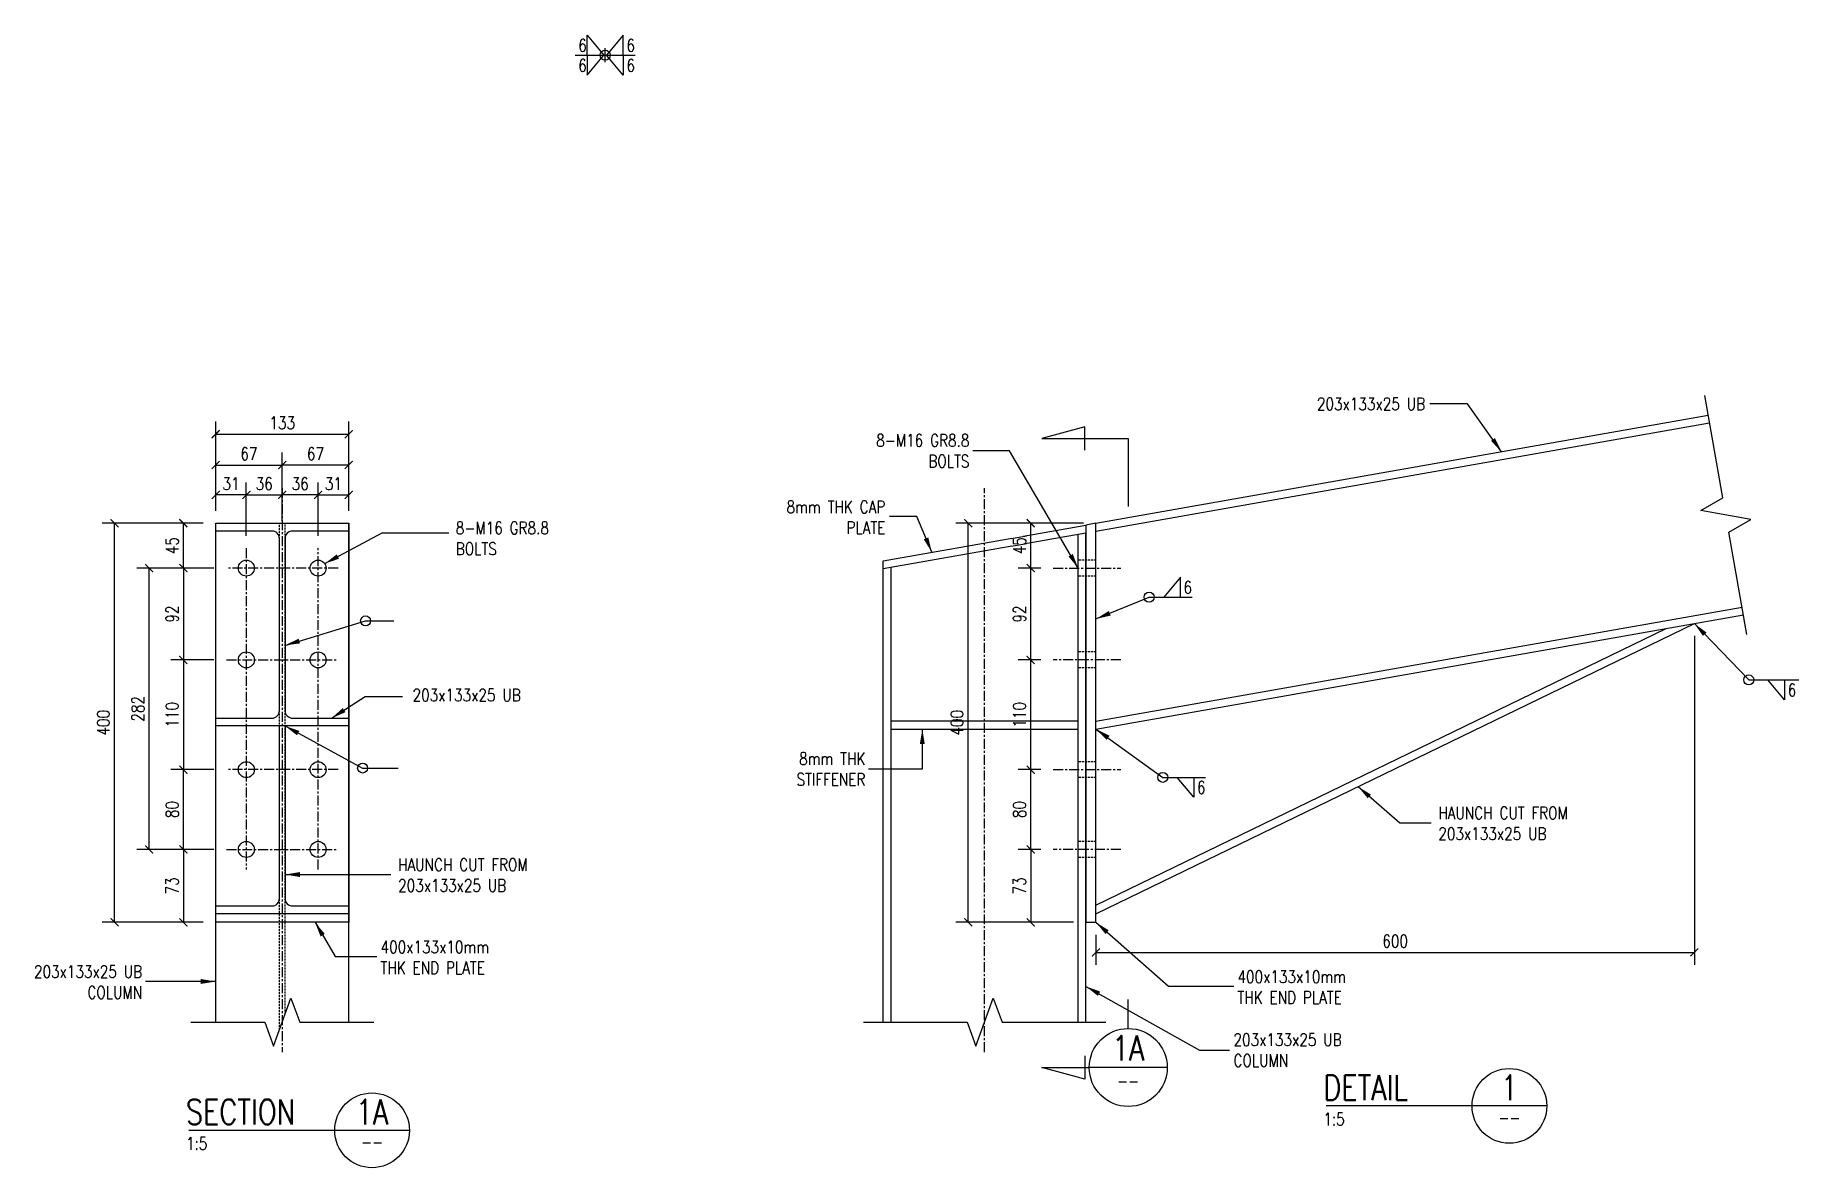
# Model space of a CAD drawing. Header units: metres. Extents: x -275466 to 90519, y -3176 to 139523.
# Drawn here: x 2835 to 4603, y 124631 to 125766 of the extents above; entities that cross this region are included whole.
import ezdxf

# ---------------------------------------------------------------- set-up
doc = ezdxf.new("R2010")
doc.units = ezdxf.units.M
doc.linetypes.add('VB-cl10', pattern=[16, 10, -2, 2, -2])
doc.linetypes.add('VB-dash2', pattern=[3, 2, -1])
for name, color, linetype in [('GCE0003_SC_Plan L0 - 0.35', 3, 'Continuous'), ('GCE0005_SC_Plan L0 - Hidden', 1, 'VB-dash2'), ('GCE1013_SC_Elev - 0.5', 2, 'Continuous'), ('GCE8001_GF_0.18', 8, 'Continuous'), ('GCE8004_GF_0.5', 2, 'Continuous'), ('GCE8021_GG_Gridline', 7, 'VB-cl10'), ('GCE8052_GT_0.35', 3, 'Continuous'), ('GCE8053_GT_0.5', 2, 'Continuous')]:
    doc.layers.add(name, color=color, linetype=linetype)
doc.styles.add('1-5      h 25', font='romans.shx', dxfattribs={"width": 0.8, "height": 12.5})
doc.styles.get("Standard").update_dxf_attribs({"font": 'romans.shx', "width": 0.8})
doc.dimstyles.new('1-5', dxfattribs={"dimscale": 0, "dimtxt": 12.5, "dimasz": 8, "dimexe": 12.5, "dimexo": 12.5, "dimgap": 5, "dimtad": 1, "dimdec": 0, "dimzin": 0, "dimtxsty": '1-5      h 25', "dimblk": 'ARCHTICK', "dimcen": 0, "dimclrd": 7, "dimclre": 7, "dimclrt": 3, "dimadec": 0, "dimazin": 0, "dimtfac": 1, "dimtdec": 0, "dimtix": 1, "dimtmove": 2, "dimatfit": 0, "dimldrblk": 'NONE', "dimfxl": 1, "dimtfill": 1, "dimtolj": 1, "dimtzin": 0, "dimarcsym": 0})
doc.dimstyles.new('1-5$7', dxfattribs={"dimscale": 0, "dimtxt": 12.5, "dimasz": 15, "dimexe": 12.5, "dimexo": 12.5, "dimgap": 5, "dimtad": 1, "dimdec": 0, "dimzin": 0, "dimtxsty": '1-5      h 25', "dimblk": 'ARCHTICK', "dimcen": 0, "dimclrd": 7, "dimclre": 7, "dimclrt": 3, "dimadec": 0, "dimazin": 0, "dimtfac": 1, "dimtdec": 0, "dimtix": 1, "dimtmove": 2, "dimatfit": 0, "dimfxl": 1, "dimtfill": 1, "dimtolj": 1, "dimtzin": 0, "dimarcsym": 0})

msp = doc.modelspace()

# ---------------------------------------------------------------- texts
at = {"layer": 'GCE0003_SC_Plan L0 - 0.35', "char_height": 12.5, "style": '1-5      h 25'}
for s, width, insert, attachment_point in [('6', 8.808, (3379.5, 125762), 1), ('6', 8.808, (3427.8, 125762), 1), ('6', 8.808, (3379.5, 125741.9), 1), ('6', 8.808, (3427.8, 125741.9), 1), ('203x133x25 UB', 123.947, (4228.6, 125402.6), 3), ('8-M16 GR8.8 BOLTS', 107.859, (3771.7, 125366.1), 3), ('8mm THK CAP PLATE', 114.47, (3687.4, 125299.4), 3), ('8-M16 GR8.8 BOLTS', 107.859, (3256.7, 125278.3), 1), ('6', 8.808, (3986.4, 125218.8), 1), ('203x133x25 UB', 122.784, (3213.4, 125110.8), 1), ('6', 8.808, (4592.2, 125115.8), 1), ('8mm THK STIFFENER', 80.838, (3667.4, 125047.1), 3), ('HAUNCH CUT FROM 203x133x25 UB', 150.025, (3198.9, 124940.8), 1), ('400x133x10mm THK END PLATE', 121.647, (3181.3, 124858.3), 1), ('203x133x25 UB COLUMN', 124.11, (2942.2, 124833.6), 3), ('203x133x25 UB COLUMN', 124.11, (4036.5, 124765.4), 1)]:
    msp.add_mtext_dynamic_manual_height_columns(s, width=width, gutter_width=62.5, heights=[0], dxfattribs=dict(at, insert=insert, attachment_point=attachment_point))
at = {"layer": 'GCE8052_GT_0.35', "char_height": 12.5}
for s, insert, width, attachment_point in [('--', (3931, 124724.2), 26.667, 2), ('1:5', (4126.6, 124685.8), 38.571, 1), ('--', (4313.2, 124687.3), 26.667, 2), ('1:5', (2986.2, 124661.4), 38.571, 1), ('--', (3172.8, 124662.9), 26.667, 2)]:
    msp.add_mtext(s, dxfattribs=dict(at, insert=insert, width=width, attachment_point=attachment_point))
at = {"layer": 'GCE8053_GT_0.5', "char_height": 25}
for s, insert, width, attachment_point in [('1A', (3931, 124763.3), 19.048, 2), ('DETAIL', (4126.6, 124723.7), 111.905, 1), ('1', (4313.2, 124723.7), 5.952, 2), ('SECTION', (2986.2, 124699.3), 144.048, 1), ('1A', (3172.8, 124699.3), 19.048, 2)]:
    msp.add_mtext(s, dxfattribs=dict(at, insert=insert, width=width, attachment_point=attachment_point))

# ---------------------------------------------------------------- blocks, each defined once
blk = doc.blocks.new('_ArchTick')
at = {"color": 0, "linetype": 'ByBlock', "const_width": 0.15}
blk.add_lwpolyline([(-0.5, -0.5), (0.5, 0.5)], dxfattribs=at)
blk = doc.blocks.new('*D93')
at = {"layer": 'Defpoints', "color": 0, "transparency": 16777216}
for p in [(3833.2, 125029.8), (3855.8, 125029.8), (3855.8, 124949.8)]:
    blk.add_point(p, dxfattribs=at)
at = {"layer": 'GCE0003_SC_Plan L0 - 0.35', "color": 7, "lineweight": -2, "transparency": 16777216}
for p, q in [((3843.3, 125029.8), (3820.7, 125029.8)), ((3833.2, 124949.8), (3833.2, 125029.8)), ((3843.3, 124949.8), (3820.7, 124949.8))]:
    blk.add_line(p, q, dxfattribs=at)
at = {"layer": 'GCE0003_SC_Plan L0 - 0.35', "color": 7, "lineweight": -2, "transparency": 16777216, "xscale": 8, "yscale": 8, "zscale": 8}
for p, rotation in [((3833.2, 125029.8), 90), ((3833.2, 124949.8), 270)]:
    blk.add_blockref('_ArchTick', p, dxfattribs=dict(at, rotation=rotation))
at = {"layer": 'GCE0003_SC_Plan L0 - 0.35', "color": 3, "transparency": 16777216, "insert": (3821.9, 124989.8), "char_height": 12.5, "attachment_point": 5, "rotation": 90, "style": '1-5      h 25', "bg_fill": 3, "box_fill_scale": 1.1, "bg_fill_color": 256, "bg_fill_true_color": 13158600, "bg_fill_transparency": 0}
blk.add_mtext('\\A1;80', dxfattribs=at)
blk = doc.blocks.new('_None')
blk = doc.blocks.new('*D94')
at = {"layer": 'Defpoints', "color": 0, "transparency": 16777216}
for p in [(3833.2, 125139.8), (3855.8, 125139.8), (3855.8, 125029.8)]:
    blk.add_point(p, dxfattribs=at)
at = {"layer": 'GCE0003_SC_Plan L0 - 0.35', "color": 7, "lineweight": -2, "transparency": 16777216}
for p, q in [((3843.3, 125139.8), (3820.7, 125139.8)), ((3833.2, 125029.8), (3833.2, 125139.8)), ((3843.3, 125029.8), (3820.7, 125029.8))]:
    blk.add_line(p, q, dxfattribs=at)
at = {"layer": 'GCE0003_SC_Plan L0 - 0.35', "color": 7, "lineweight": -2, "transparency": 16777216, "xscale": 8, "yscale": 8, "zscale": 8}
for p, rotation in [((3833.2, 125139.8), 90), ((3833.2, 125029.8), 270)]:
    blk.add_blockref('_ArchTick', p, dxfattribs=dict(at, rotation=rotation))
at = {"layer": 'GCE0003_SC_Plan L0 - 0.35', "color": 3, "transparency": 16777216, "insert": (3821.9, 125084.8), "char_height": 12.5, "attachment_point": 5, "rotation": 90, "style": '1-5      h 25', "bg_fill": 3, "box_fill_scale": 1.1, "bg_fill_color": 256, "bg_fill_true_color": 13158600, "bg_fill_transparency": 0}
blk.add_mtext('\\A1;110', dxfattribs=at)
blk = doc.blocks.new('*D95')
at = {"layer": 'Defpoints', "color": 0, "transparency": 16777216}
for p in [(3833.2, 125231.8), (3855.8, 125231.8), (3855.8, 125139.8)]:
    blk.add_point(p, dxfattribs=at)
at = {"layer": 'GCE0003_SC_Plan L0 - 0.35', "color": 7, "lineweight": -2, "transparency": 16777216}
for p, q in [((3843.3, 125231.8), (3820.7, 125231.8)), ((3833.2, 125139.8), (3833.2, 125231.8)), ((3843.3, 125139.8), (3820.7, 125139.8))]:
    blk.add_line(p, q, dxfattribs=at)
at = {"layer": 'GCE0003_SC_Plan L0 - 0.35', "color": 7, "lineweight": -2, "transparency": 16777216, "xscale": 8, "yscale": 8, "zscale": 8}
for p, rotation in [((3833.2, 125231.8), 90), ((3833.2, 125139.8), 270)]:
    blk.add_blockref('_ArchTick', p, dxfattribs=dict(at, rotation=rotation))
at = {"layer": 'GCE0003_SC_Plan L0 - 0.35', "color": 3, "transparency": 16777216, "insert": (3821.9, 125185.8), "char_height": 12.5, "attachment_point": 5, "rotation": 90, "style": '1-5      h 25', "bg_fill": 3, "box_fill_scale": 1.1, "bg_fill_color": 256, "bg_fill_true_color": 13158600, "bg_fill_transparency": 0}
blk.add_mtext('\\A1;92', dxfattribs=at)
blk = doc.blocks.new('*D96')
at = {"layer": 'Defpoints', "color": 0, "transparency": 16777216}
for p in [(3833.2, 125276.8), (3898.6, 125276.8), (3855.8, 125231.8)]:
    blk.add_point(p, dxfattribs=at)
at = {"layer": 'GCE0003_SC_Plan L0 - 0.35', "color": 7, "lineweight": -2, "transparency": 16777216}
for p, q in [((3886.1, 125276.8), (3820.7, 125276.8)), ((3833.2, 125231.8), (3833.2, 125276.8)), ((3843.3, 125231.8), (3820.7, 125231.8))]:
    blk.add_line(p, q, dxfattribs=at)
at = {"layer": 'GCE0003_SC_Plan L0 - 0.35', "color": 7, "lineweight": -2, "transparency": 16777216, "xscale": 8, "yscale": 8, "zscale": 8}
for p, rotation in [((3833.2, 125276.8), 90), ((3833.2, 125231.8), 270)]:
    blk.add_blockref('_ArchTick', p, dxfattribs=dict(at, rotation=rotation))
at = {"layer": 'GCE0003_SC_Plan L0 - 0.35', "color": 3, "transparency": 16777216, "insert": (3821.9, 125254.3), "char_height": 12.5, "attachment_point": 5, "rotation": 90, "style": '1-5      h 25', "bg_fill": 3, "box_fill_scale": 1.1, "bg_fill_color": 256, "bg_fill_true_color": 13158600, "bg_fill_transparency": 0}
blk.add_mtext('\\A1;45', dxfattribs=at)
blk = doc.blocks.new('*D97')
at = {"layer": 'Defpoints', "color": 0, "transparency": 16777216}
for p in [(3855.8, 124949.8), (3833.2, 124876.8), (3888.6, 124876.8)]:
    blk.add_point(p, dxfattribs=at)
at = {"layer": 'GCE0003_SC_Plan L0 - 0.35', "color": 7, "lineweight": -2, "transparency": 16777216}
for p, q in [((3843.3, 124949.8), (3820.7, 124949.8)), ((3833.2, 124949.8), (3833.2, 124876.8)), ((3876.1, 124876.8), (3820.7, 124876.8))]:
    blk.add_line(p, q, dxfattribs=at)
at = {"layer": 'GCE0003_SC_Plan L0 - 0.35', "color": 7, "lineweight": -2, "transparency": 16777216, "xscale": 8, "yscale": 8, "zscale": 8}
for p, rotation in [((3833.2, 124949.8), 90), ((3833.2, 124876.8), 270)]:
    blk.add_blockref('_ArchTick', p, dxfattribs=dict(at, rotation=rotation))
at = {"layer": 'GCE0003_SC_Plan L0 - 0.35', "color": 3, "transparency": 16777216, "insert": (3821.9, 124913.3), "char_height": 12.5, "attachment_point": 5, "rotation": 90, "style": '1-5      h 25', "bg_fill": 3, "box_fill_scale": 1.1, "bg_fill_color": 256, "bg_fill_true_color": 13158600, "bg_fill_transparency": 0}
blk.add_mtext('\\A1;73', dxfattribs=at)
blk = doc.blocks.new('*D98')
at = {"layer": 'Defpoints', "color": 0, "transparency": 16777216}
for p in [(3770.5, 125276.8), (3898.6, 125276.8), (3888.6, 124876.8)]:
    blk.add_point(p, dxfattribs=at)
at = {"layer": 'GCE0003_SC_Plan L0 - 0.35', "color": 7, "lineweight": -2, "transparency": 16777216}
for p, q in [((3886.1, 125276.8), (3758, 125276.8)), ((3770.5, 124876.8), (3770.5, 125276.8)), ((3876.1, 124876.8), (3758, 124876.8))]:
    blk.add_line(p, q, dxfattribs=at)
at = {"layer": 'GCE0003_SC_Plan L0 - 0.35', "color": 7, "lineweight": -2, "transparency": 16777216, "xscale": 8, "yscale": 8, "zscale": 8}
for p, rotation in [((3770.5, 125276.8), 90), ((3770.5, 124876.8), 270)]:
    blk.add_blockref('_ArchTick', p, dxfattribs=dict(at, rotation=rotation))
at = {"layer": 'GCE0003_SC_Plan L0 - 0.35', "color": 3, "transparency": 16777216, "insert": (3759.2, 125076.8), "char_height": 12.5, "attachment_point": 5, "rotation": 90, "style": '1-5      h 25', "bg_fill": 3, "box_fill_scale": 1.1, "bg_fill_color": 256, "bg_fill_true_color": 13158600, "bg_fill_transparency": 0}
blk.add_mtext('\\A1;400', dxfattribs=at)
blk = doc.blocks.new('*D99')
at = {"layer": 'Defpoints', "color": 0, "transparency": 16777216}
for p in [(2983.6, 125276.8), (3016, 125276.8), (3026.7, 125231.8)]:
    blk.add_point(p, dxfattribs=at)
at = {"layer": 'GCE0003_SC_Plan L0 - 0.35', "color": 7, "lineweight": -2, "transparency": 16777216}
for p, q in [((3003.5, 125276.8), (2971.1, 125276.8)), ((2983.6, 125231.8), (2983.6, 125276.8)), ((3014.2, 125231.8), (2971.1, 125231.8))]:
    blk.add_line(p, q, dxfattribs=at)
at = {"layer": 'GCE0003_SC_Plan L0 - 0.35', "color": 7, "lineweight": -2, "transparency": 16777216, "xscale": 8, "yscale": 8, "zscale": 8}
for p, rotation in [((2983.6, 125276.8), 90), ((2983.6, 125231.8), 270)]:
    blk.add_blockref('_ArchTick', p, dxfattribs=dict(at, rotation=rotation))
at = {"layer": 'GCE0003_SC_Plan L0 - 0.35', "color": 3, "transparency": 16777216, "insert": (2972.3, 125254.3), "char_height": 12.5, "attachment_point": 5, "rotation": 90, "style": '1-5      h 25', "bg_fill": 3, "box_fill_scale": 1.1, "bg_fill_color": 256, "bg_fill_true_color": 13158600, "bg_fill_transparency": 0}
blk.add_mtext('\\A1;45', dxfattribs=at)
blk = doc.blocks.new('*D100')
at = {"layer": 'Defpoints', "color": 0, "transparency": 16777216}
for p in [(3026.7, 125231.8), (2983.6, 125139.8), (3026.7, 125139.8)]:
    blk.add_point(p, dxfattribs=at)
at = {"layer": 'GCE0003_SC_Plan L0 - 0.35', "color": 7, "lineweight": -2, "transparency": 16777216}
for p, q in [((3014.2, 125231.8), (2971.1, 125231.8)), ((2983.6, 125231.8), (2983.6, 125139.8)), ((3014.2, 125139.8), (2971.1, 125139.8))]:
    blk.add_line(p, q, dxfattribs=at)
at = {"layer": 'GCE0003_SC_Plan L0 - 0.35', "color": 7, "lineweight": -2, "transparency": 16777216, "xscale": 8, "yscale": 8, "zscale": 8}
for p, rotation in [((2983.6, 125231.8), 90), ((2983.6, 125139.8), 270)]:
    blk.add_blockref('_ArchTick', p, dxfattribs=dict(at, rotation=rotation))
at = {"layer": 'GCE0003_SC_Plan L0 - 0.35', "color": 3, "transparency": 16777216, "insert": (2972.3, 125185.8), "char_height": 12.5, "attachment_point": 5, "rotation": 90, "style": '1-5      h 25', "bg_fill": 3, "box_fill_scale": 1.1, "bg_fill_color": 256, "bg_fill_true_color": 13158600, "bg_fill_transparency": 0}
blk.add_mtext('\\A1;92', dxfattribs=at)
blk = doc.blocks.new('*D101')
at = {"layer": 'Defpoints', "color": 0, "transparency": 16777216}
for p in [(3026.7, 125139.8), (2983.6, 125029.8), (3026.7, 125029.8)]:
    blk.add_point(p, dxfattribs=at)
at = {"layer": 'GCE0003_SC_Plan L0 - 0.35', "color": 7, "lineweight": -2, "transparency": 16777216}
for p, q in [((3014.2, 125139.8), (2971.1, 125139.8)), ((2983.6, 125139.8), (2983.6, 125029.8)), ((3014.2, 125029.8), (2971.1, 125029.8))]:
    blk.add_line(p, q, dxfattribs=at)
at = {"layer": 'GCE0003_SC_Plan L0 - 0.35', "color": 7, "lineweight": -2, "transparency": 16777216, "xscale": 8, "yscale": 8, "zscale": 8}
for p, rotation in [((2983.6, 125139.8), 90), ((2983.6, 125029.8), 270)]:
    blk.add_blockref('_ArchTick', p, dxfattribs=dict(at, rotation=rotation))
at = {"layer": 'GCE0003_SC_Plan L0 - 0.35', "color": 3, "transparency": 16777216, "insert": (2972.3, 125084.8), "char_height": 12.5, "attachment_point": 5, "rotation": 90, "style": '1-5      h 25', "bg_fill": 3, "box_fill_scale": 1.1, "bg_fill_color": 256, "bg_fill_true_color": 13158600, "bg_fill_transparency": 0}
blk.add_mtext('\\A1;110', dxfattribs=at)
blk = doc.blocks.new('*D102')
at = {"layer": 'Defpoints', "color": 0, "transparency": 16777216}
for p in [(2983.6, 125029.8), (3026.7, 125029.8), (3026.7, 124949.8)]:
    blk.add_point(p, dxfattribs=at)
at = {"layer": 'GCE0003_SC_Plan L0 - 0.35', "color": 7, "lineweight": -2, "transparency": 16777216}
for p, q in [((3014.2, 125029.8), (2971.1, 125029.8)), ((2983.6, 124949.8), (2983.6, 125029.8)), ((3014.2, 124949.8), (2971.1, 124949.8))]:
    blk.add_line(p, q, dxfattribs=at)
at = {"layer": 'GCE0003_SC_Plan L0 - 0.35', "color": 7, "lineweight": -2, "transparency": 16777216, "xscale": 8, "yscale": 8, "zscale": 8}
for p, rotation in [((2983.6, 125029.8), 90), ((2983.6, 124949.8), 270)]:
    blk.add_blockref('_ArchTick', p, dxfattribs=dict(at, rotation=rotation))
at = {"layer": 'GCE0003_SC_Plan L0 - 0.35', "color": 3, "transparency": 16777216, "insert": (2972.3, 124989.8), "char_height": 12.5, "attachment_point": 5, "rotation": 90, "style": '1-5      h 25', "bg_fill": 3, "box_fill_scale": 1.1, "bg_fill_color": 256, "bg_fill_true_color": 13158600, "bg_fill_transparency": 0}
blk.add_mtext('\\A1;80', dxfattribs=at)
blk = doc.blocks.new('*D103')
at = {"layer": 'Defpoints', "color": 0, "transparency": 16777216}
for p in [(3026.7, 124949.8), (2983.6, 124876.8), (3016, 124876.8)]:
    blk.add_point(p, dxfattribs=at)
at = {"layer": 'GCE0003_SC_Plan L0 - 0.35', "color": 7, "lineweight": -2, "transparency": 16777216}
for p, q in [((3014.2, 124949.8), (2971.1, 124949.8)), ((2983.6, 124949.8), (2983.6, 124876.8)), ((3003.5, 124876.8), (2971.1, 124876.8))]:
    blk.add_line(p, q, dxfattribs=at)
at = {"layer": 'GCE0003_SC_Plan L0 - 0.35', "color": 7, "lineweight": -2, "transparency": 16777216, "xscale": 8, "yscale": 8, "zscale": 8}
for p, rotation in [((2983.6, 124949.8), 90), ((2983.6, 124876.8), 270)]:
    blk.add_blockref('_ArchTick', p, dxfattribs=dict(at, rotation=rotation))
at = {"layer": 'GCE0003_SC_Plan L0 - 0.35', "color": 3, "transparency": 16777216, "insert": (2972.3, 124913.3), "char_height": 12.5, "attachment_point": 5, "rotation": 90, "style": '1-5      h 25', "bg_fill": 3, "box_fill_scale": 1.1, "bg_fill_color": 256, "bg_fill_true_color": 13158600, "bg_fill_transparency": 0}
blk.add_mtext('\\A1;73', dxfattribs=at)
blk = doc.blocks.new('*D104')
at = {"layer": 'Defpoints', "color": 0, "transparency": 16777216}
for p in [(2949.3, 125231.8), (3026.7, 125231.8), (3026.7, 124949.8)]:
    blk.add_point(p, dxfattribs=at)
at = {"layer": 'GCE0003_SC_Plan L0 - 0.35', "color": 7, "lineweight": -2, "transparency": 16777216}
for p, q in [((3014.2, 125231.8), (2936.8, 125231.8)), ((2949.3, 124949.8), (2949.3, 125231.8)), ((3014.2, 124949.8), (2936.8, 124949.8))]:
    blk.add_line(p, q, dxfattribs=at)
at = {"layer": 'GCE0003_SC_Plan L0 - 0.35', "color": 7, "lineweight": -2, "transparency": 16777216, "xscale": 8, "yscale": 8, "zscale": 8}
for p, rotation in [((2949.3, 125231.8), 90), ((2949.3, 124949.8), 270)]:
    blk.add_blockref('_ArchTick', p, dxfattribs=dict(at, rotation=rotation))
at = {"layer": 'GCE0003_SC_Plan L0 - 0.35', "color": 3, "transparency": 16777216, "insert": (2938, 125090.8), "char_height": 12.5, "attachment_point": 5, "rotation": 90, "style": '1-5      h 25', "bg_fill": 3, "box_fill_scale": 1.1, "bg_fill_color": 256, "bg_fill_true_color": 13158600, "bg_fill_transparency": 0}
blk.add_mtext('\\A1;282', dxfattribs=at)
blk = doc.blocks.new('*D105')
at = {"layer": 'Defpoints', "color": 0, "transparency": 16777216}
for p in [(2914.6, 125276.8), (3016, 125276.8), (3016, 124876.8)]:
    blk.add_point(p, dxfattribs=at)
at = {"layer": 'GCE0003_SC_Plan L0 - 0.35', "color": 7, "lineweight": -2, "transparency": 16777216}
for p, q in [((3003.5, 125276.8), (2902.1, 125276.8)), ((2914.6, 124876.8), (2914.6, 125276.8)), ((3003.5, 124876.8), (2902.1, 124876.8))]:
    blk.add_line(p, q, dxfattribs=at)
at = {"layer": 'GCE0003_SC_Plan L0 - 0.35', "color": 7, "lineweight": -2, "transparency": 16777216, "xscale": 8, "yscale": 8, "zscale": 8}
for p, rotation in [((2914.6, 125276.8), 90), ((2914.6, 124876.8), 270)]:
    blk.add_blockref('_ArchTick', p, dxfattribs=dict(at, rotation=rotation))
at = {"layer": 'GCE0003_SC_Plan L0 - 0.35', "color": 3, "transparency": 16777216, "insert": (2903.3, 125076.8), "char_height": 12.5, "attachment_point": 5, "rotation": 90, "style": '1-5      h 25', "bg_fill": 3, "box_fill_scale": 1.1, "bg_fill_color": 256, "bg_fill_true_color": 13158600, "bg_fill_transparency": 0}
blk.add_mtext('\\A1;400', dxfattribs=at)
blk = doc.blocks.new('*D106')
at = {"layer": 'Defpoints', "color": 0, "transparency": 16777216}
for p in [(3082.7, 125276.8), (3046.7, 125251.8)]:
    blk.add_point(p, dxfattribs=at)
at = {"layer": 'GCE0003_SC_Plan L0 - 0.35', "color": 7, "lineweight": -2, "transparency": 16777216}
for p, q in [((3046.7, 125264.3), (3046.7, 125317.7)), ((3082.7, 125289.3), (3082.7, 125317.7)), ((3046.7, 125305.2), (3082.7, 125305.2))]:
    blk.add_line(p, q, dxfattribs=at)
at = {"layer": 'GCE0003_SC_Plan L0 - 0.35', "color": 7, "lineweight": -2, "transparency": 16777216, "xscale": 8, "yscale": 8, "zscale": 8, "rotation": 180}
blk.add_blockref('_ArchTick', (3046.7, 125305.2), dxfattribs=at)
at = {"layer": 'GCE0003_SC_Plan L0 - 0.35', "color": 7, "lineweight": -2, "transparency": 16777216, "xscale": 8, "yscale": 8, "zscale": 8}
blk.add_blockref('_ArchTick', (3082.7, 125305.2), dxfattribs=at)
at = {"layer": 'GCE0003_SC_Plan L0 - 0.35', "color": 3, "transparency": 16777216, "insert": (3064.7, 125316.4), "char_height": 12.5, "attachment_point": 5, "style": '1-5      h 25', "bg_fill": 3, "box_fill_scale": 1.1, "bg_fill_color": 256, "bg_fill_true_color": 13158600, "bg_fill_transparency": 0}
blk.add_mtext('\\A1;36', dxfattribs=at)
at = {"layer": 'Defpoints', "color": 0, "transparency": 16777216}
blk.add_point((3082.7, 125305.2), dxfattribs=at)
blk = doc.blocks.new('*D107')
at = {"layer": 'Defpoints', "color": 0, "transparency": 16777216}
for p in [(3016, 125276.8), (3046.7, 125251.8)]:
    blk.add_point(p, dxfattribs=at)
at = {"layer": 'GCE0003_SC_Plan L0 - 0.35', "color": 7, "lineweight": -2, "transparency": 16777216}
for p, q in [((3016, 125289.3), (3016, 125317.7)), ((3046.7, 125264.3), (3046.7, 125317.7)), ((3046.7, 125305.2), (3016, 125305.2))]:
    blk.add_line(p, q, dxfattribs=at)
at = {"layer": 'GCE0003_SC_Plan L0 - 0.35', "color": 7, "lineweight": -2, "transparency": 16777216, "xscale": 8, "yscale": 8, "zscale": 8, "rotation": 180}
blk.add_blockref('_ArchTick', (3016, 125305.2), dxfattribs=at)
at = {"layer": 'GCE0003_SC_Plan L0 - 0.35', "color": 7, "lineweight": -2, "transparency": 16777216, "xscale": 8, "yscale": 8, "zscale": 8}
blk.add_blockref('_ArchTick', (3046.7, 125305.2), dxfattribs=at)
at = {"layer": 'GCE0003_SC_Plan L0 - 0.35', "color": 3, "transparency": 16777216, "insert": (3031.3, 125316.4), "char_height": 12.5, "attachment_point": 5, "style": '1-5      h 25', "bg_fill": 3, "box_fill_scale": 1.1, "bg_fill_color": 256, "bg_fill_true_color": 13158600, "bg_fill_transparency": 0}
blk.add_mtext('\\A1;31', dxfattribs=at)
at = {"layer": 'Defpoints', "color": 0, "transparency": 16777216}
blk.add_point((3016, 125305.2), dxfattribs=at)
blk = doc.blocks.new('*D108')
at = {"layer": 'Defpoints', "color": 0, "transparency": 16777216}
for p in [(3082.7, 125276.8), (3118.7, 125251.8)]:
    blk.add_point(p, dxfattribs=at)
at = {"layer": 'GCE0003_SC_Plan L0 - 0.35', "color": 7, "lineweight": -2, "transparency": 16777216}
for p, q in [((3082.7, 125289.3), (3082.7, 125317.7)), ((3118.7, 125264.3), (3118.7, 125317.7)), ((3118.7, 125305.2), (3082.7, 125305.2))]:
    blk.add_line(p, q, dxfattribs=at)
at = {"layer": 'GCE0003_SC_Plan L0 - 0.35', "color": 7, "lineweight": -2, "transparency": 16777216, "xscale": 8, "yscale": 8, "zscale": 8, "rotation": 180}
blk.add_blockref('_ArchTick', (3082.7, 125305.2), dxfattribs=at)
at = {"layer": 'GCE0003_SC_Plan L0 - 0.35', "color": 7, "lineweight": -2, "transparency": 16777216, "xscale": 8, "yscale": 8, "zscale": 8}
blk.add_blockref('_ArchTick', (3118.7, 125305.2), dxfattribs=at)
at = {"layer": 'GCE0003_SC_Plan L0 - 0.35', "color": 3, "transparency": 16777216, "insert": (3100.7, 125316.4), "char_height": 12.5, "attachment_point": 5, "style": '1-5      h 25', "bg_fill": 3, "box_fill_scale": 1.1, "bg_fill_color": 256, "bg_fill_true_color": 13158600, "bg_fill_transparency": 0}
blk.add_mtext('\\A1;36', dxfattribs=at)
at = {"layer": 'Defpoints', "color": 0, "transparency": 16777216}
blk.add_point((3082.7, 125305.2), dxfattribs=at)
blk = doc.blocks.new('*D109')
at = {"layer": 'Defpoints', "color": 0, "transparency": 16777216}
for p in [(3149.4, 125276.8), (3118.7, 125251.8)]:
    blk.add_point(p, dxfattribs=at)
at = {"layer": 'GCE0003_SC_Plan L0 - 0.35', "color": 7, "lineweight": -2, "transparency": 16777216}
for p, q in [((3118.7, 125264.3), (3118.7, 125317.7)), ((3149.4, 125289.3), (3149.4, 125317.7)), ((3118.7, 125305.2), (3149.4, 125305.2))]:
    blk.add_line(p, q, dxfattribs=at)
at = {"layer": 'GCE0003_SC_Plan L0 - 0.35', "color": 7, "lineweight": -2, "transparency": 16777216, "xscale": 8, "yscale": 8, "zscale": 8, "rotation": 180}
blk.add_blockref('_ArchTick', (3118.7, 125305.2), dxfattribs=at)
at = {"layer": 'GCE0003_SC_Plan L0 - 0.35', "color": 7, "lineweight": -2, "transparency": 16777216, "xscale": 8, "yscale": 8, "zscale": 8}
blk.add_blockref('_ArchTick', (3149.4, 125305.2), dxfattribs=at)
at = {"layer": 'GCE0003_SC_Plan L0 - 0.35', "color": 3, "transparency": 16777216, "insert": (3134, 125316.4), "char_height": 12.5, "attachment_point": 5, "style": '1-5      h 25', "bg_fill": 3, "box_fill_scale": 1.1, "bg_fill_color": 256, "bg_fill_true_color": 13158600, "bg_fill_transparency": 0}
blk.add_mtext('\\A1;31', dxfattribs=at)
at = {"layer": 'Defpoints', "color": 0, "transparency": 16777216}
blk.add_point((3149.4, 125305.2), dxfattribs=at)
blk = doc.blocks.new('*D110')
at = {"layer": 'Defpoints', "color": 0, "transparency": 16777216}
for p in [(3082.7, 125335.1), (3082.7, 125276.8), (3149.4, 125276.8)]:
    blk.add_point(p, dxfattribs=at)
at = {"layer": 'GCE0003_SC_Plan L0 - 0.35', "color": 7, "lineweight": -2, "transparency": 16777216}
for p, q in [((3082.7, 125289.3), (3082.7, 125347.6)), ((3149.4, 125289.3), (3149.4, 125347.6)), ((3149.4, 125335.1), (3082.7, 125335.1))]:
    blk.add_line(p, q, dxfattribs=at)
at = {"layer": 'GCE0003_SC_Plan L0 - 0.35', "color": 7, "lineweight": -2, "transparency": 16777216, "xscale": 8, "yscale": 8, "zscale": 8, "rotation": 180}
blk.add_blockref('_ArchTick', (3082.7, 125335.1), dxfattribs=at)
at = {"layer": 'GCE0003_SC_Plan L0 - 0.35', "color": 7, "lineweight": -2, "transparency": 16777216, "xscale": 8, "yscale": 8, "zscale": 8}
blk.add_blockref('_ArchTick', (3149.4, 125335.1), dxfattribs=at)
at = {"layer": 'GCE0003_SC_Plan L0 - 0.35', "color": 3, "transparency": 16777216, "insert": (3116, 125346.4), "char_height": 12.5, "attachment_point": 5, "style": '1-5      h 25', "bg_fill": 3, "box_fill_scale": 1.1, "bg_fill_color": 256, "bg_fill_true_color": 13158600, "bg_fill_transparency": 0}
blk.add_mtext('\\A1;67', dxfattribs=at)
blk = doc.blocks.new('*D111')
at = {"layer": 'Defpoints', "color": 0, "transparency": 16777216}
for p in [(3082.7, 125335.1), (3016, 125276.8), (3082.7, 125266.8)]:
    blk.add_point(p, dxfattribs=at)
at = {"layer": 'GCE0003_SC_Plan L0 - 0.35', "color": 7, "lineweight": -2, "transparency": 16777216}
for p, q in [((3016, 125289.3), (3016, 125347.6)), ((3082.7, 125279.3), (3082.7, 125347.6)), ((3016, 125335.1), (3082.7, 125335.1))]:
    blk.add_line(p, q, dxfattribs=at)
at = {"layer": 'GCE0003_SC_Plan L0 - 0.35', "color": 7, "lineweight": -2, "transparency": 16777216, "xscale": 8, "yscale": 8, "zscale": 8, "rotation": 180}
blk.add_blockref('_ArchTick', (3016, 125335.1), dxfattribs=at)
at = {"layer": 'GCE0003_SC_Plan L0 - 0.35', "color": 7, "lineweight": -2, "transparency": 16777216, "xscale": 8, "yscale": 8, "zscale": 8}
blk.add_blockref('_ArchTick', (3082.7, 125335.1), dxfattribs=at)
at = {"layer": 'GCE0003_SC_Plan L0 - 0.35', "color": 3, "transparency": 16777216, "insert": (3049.3, 125346.4), "char_height": 12.5, "attachment_point": 5, "style": '1-5      h 25', "bg_fill": 3, "box_fill_scale": 1.1, "bg_fill_color": 256, "bg_fill_true_color": 13158600, "bg_fill_transparency": 0}
blk.add_mtext('\\A1;67', dxfattribs=at)
blk = doc.blocks.new('*D112')
at = {"layer": 'Defpoints', "color": 0, "transparency": 16777216}
for p in [(3149.4, 125366.1), (3016, 125276.8), (3149.4, 125276.8)]:
    blk.add_point(p, dxfattribs=at)
at = {"layer": 'GCE0003_SC_Plan L0 - 0.35', "color": 7, "lineweight": -2, "transparency": 16777216}
for p, q in [((3016, 125289.3), (3016, 125378.6)), ((3016, 125366.1), (3149.4, 125366.1)), ((3149.4, 125289.3), (3149.4, 125378.6))]:
    blk.add_line(p, q, dxfattribs=at)
at = {"layer": 'GCE0003_SC_Plan L0 - 0.35', "color": 7, "lineweight": -2, "transparency": 16777216, "xscale": 8, "yscale": 8, "zscale": 8, "rotation": 180}
blk.add_blockref('_ArchTick', (3016, 125366.1), dxfattribs=at)
at = {"layer": 'GCE0003_SC_Plan L0 - 0.35', "color": 7, "lineweight": -2, "transparency": 16777216, "xscale": 8, "yscale": 8, "zscale": 8}
blk.add_blockref('_ArchTick', (3149.4, 125366.1), dxfattribs=at)
at = {"layer": 'GCE0003_SC_Plan L0 - 0.35', "color": 3, "transparency": 16777216, "insert": (3082.7, 125377.4), "char_height": 12.5, "attachment_point": 5, "style": '1-5      h 25', "bg_fill": 3, "box_fill_scale": 1.1, "bg_fill_color": 256, "bg_fill_true_color": 13158600, "bg_fill_transparency": 0}
blk.add_mtext('\\A1;133', dxfattribs=at)
blk = doc.blocks.new('*D113')
at = {"layer": 'Defpoints', "color": 0, "transparency": 16777216}
for p in [(4498.6, 125176.3), (3898.6, 124876.8), (4498.6, 124846.7)]:
    blk.add_point(p, dxfattribs=at)
at = {"layer": 'GCE0003_SC_Plan L0 - 0.35', "color": 7, "lineweight": -2, "transparency": 16777216}
for p, q in [((4498.6, 125163.8), (4498.6, 124834.2)), ((3898.6, 124864.3), (3898.6, 124834.2)), ((3898.6, 124846.7), (4498.6, 124846.7))]:
    blk.add_line(p, q, dxfattribs=at)
at = {"layer": 'GCE0003_SC_Plan L0 - 0.35', "color": 7, "lineweight": -2, "transparency": 16777216, "xscale": 8, "yscale": 8, "zscale": 8, "rotation": 180}
blk.add_blockref('_ArchTick', (3898.6, 124846.7), dxfattribs=at)
at = {"layer": 'GCE0003_SC_Plan L0 - 0.35', "color": 7, "lineweight": -2, "transparency": 16777216, "xscale": 8, "yscale": 8, "zscale": 8}
blk.add_blockref('_ArchTick', (4498.6, 124846.7), dxfattribs=at)
at = {"layer": 'GCE0003_SC_Plan L0 - 0.35', "color": 3, "transparency": 16777216, "insert": (4198.6, 124857.9), "char_height": 12.5, "attachment_point": 5, "style": '1-5      h 25', "bg_fill": 3, "box_fill_scale": 1.1, "bg_fill_color": 256, "bg_fill_true_color": 13158600, "bg_fill_transparency": 0}
blk.add_mtext('\\A1;600', dxfattribs=at)

# ---------------------------------------------------------------- linework, layer by layer
at = {"layer": 'GCE0003_SC_Plan L0 - 0.35'}
for points in [[(3388.3, 125745.9), (3388.3, 125765.9), (3405, 125745.9)], [(3424.7, 125745.9), (3424.7, 125765.9), (3408, 125745.9)], [(3376.5, 125745.9), (3436.5, 125745.9)], [(3388.3, 125745.9), (3388.3, 125725.9), (3405, 125745.9)], [(3406.5, 125738.9), (3406.5, 125752.9)], [(3424.7, 125745.9), (3424.7, 125725.9), (3408, 125745.9)], [(3898.6, 125276.8), (4512.5, 125385)], [(3898.6, 125268.9), (4513.9, 125377.4)], [(3016, 124776.8), (3016, 125276.8)], [(3149.4, 124776.8), (3149.4, 125276.8)], [(3880.8, 124776.8), (3880.8, 125265.5)], [(3888.6, 124776.8), (3888.6, 125266.9)], [(3685.4, 124776.8), (3685.4, 125231.1)], [(3693.2, 124776.8), (3693.2, 125232.4)], [(3983.3, 125202.7), (3983.3, 125222.7), (3966.6, 125202.7)], [(3898.6, 125078.4), (4546.5, 125192.6)], [(3898.6, 125070.5), (4547.8, 125184.9)], [(3898.6, 124885.4), (4498.6, 125176.3)], [(3898.6, 124894.1), (4470.5, 125171.3)], [(4589.1, 125119.8), (4589.1, 125099.8), (4572.4, 125119.8)]]:
    msp.add_lwpolyline(points, dxfattribs=at)
for points in [[(3016, 125276.8), (3149.4, 125276.8), (3149.4, 124876.8), (3016, 124876.8)], [(3888.6, 124876.8), (3898.6, 124876.8), (3898.6, 125276.8), (3888.6, 125275)]]:
    msp.add_lwpolyline(points, close=True, dxfattribs=at)
for centre, radius in [((3406.5, 125745.9), 5), ((3046.7, 125231.8), 8), ((3118.7, 125231.8), 8), ((3951.9, 125202.7), 5), ((3166.3, 125178.9), 5), ((3046.7, 125139.8), 8), ((3118.7, 125139.8), 8), ((4553.2, 125119.8), 5), ((3046.7, 125029.8), 8), ((3118.7, 125029.8), 8), ((3163.3, 125031.4), 5), ((3046.7, 124949.8), 8), ((3118.7, 124949.8), 8)]:
    msp.add_circle(centre, radius, dxfattribs=at)
at = {"layer": 'GCE0005_SC_Plan L0 - Hidden'}
for points in [[(3079.9, 124769.1), (3079.9, 125276.8)], [(3085.5, 124784.5), (3085.5, 125276.8)]]:
    msp.add_lwpolyline(points, dxfattribs=at)
at = {"layer": 'GCE1013_SC_Elev - 0.5'}
msp.add_lwpolyline([(3016, 125073.6), (3016, 125081.4), (3072.3, 125081.4, 0.414214), (3079.9, 125089), (3079.9, 125261.4, 0.414214), (3072.3, 125269), (3016, 125269), (3016, 125276.8), (3149.4, 125276.8), (3149.4, 125269), (3093.1, 125269, 0.414214), (3085.5, 125261.4), (3085.5, 125089, 0.414214), (3093.1, 125081.4), (3149.4, 125081.4), (3149.4, 125073.6)], format="xyb", close=True, dxfattribs=at)
msp.add_lwpolyline([(3085.5, 125073.6), (3085.5, 124900.8, 0.414214), (3093.1, 124893.2), (3149.4, 124893.2), (3149.4, 124885.4), (3016, 124885.4), (3016, 124893.2), (3072.3, 124893.2, 0.414214), (3079.9, 124900.8), (3079.9, 125073.6)], format="xyb", dxfattribs=at)
at = {"layer": 'GCE8001_GF_0.18', "linetype": 'Continuous'}
for points in [[(4551.3, 125165.2), (4533.2, 125267.8), (4555.4, 125280.5), (4505, 125289.4), (4527.1, 125302.2), (4509.1, 125404.7)], [(2991, 124776.8), (3065.2, 124776.8), (3073.9, 124752.7), (3091.4, 124800.8), (3100.2, 124776.8), (3174.4, 124776.8)], [(3665.4, 124776.8), (3769.5, 124776.8), (3778.2, 124752.7), (3795.7, 124800.8), (3804.5, 124776.8), (3908.6, 124776.8)]]:
    msp.add_lwpolyline(points, dxfattribs=at)
at = {"layer": 'GCE8004_GF_0.5'}
for p, q in [((3887.6, 125373.4), (3844.2, 125361.8)), ((3887.6, 125350.1), (3887.6, 125373.4)), ((3844.2, 125361.8), (3931, 125361.8)), ((3931, 125361.8), (3931, 125293.4)), ((3931, 124770.3), (3931, 124799.6)), ((3887.6, 124719.6), (3844.2, 124731.3)), ((3844.2, 124731.3), (3891.9, 124731.3)), ((3887.6, 124742.9), (3887.6, 124719.6)), ((3970.1, 124731.3), (3891.9, 124731.3)), ((4350.7, 124692.8), (4129.4, 124692.8)), ((3210.3, 124668.3), (2989, 124668.3))]:
    msp.add_line(p, q, dxfattribs=at)
for centre, radius in [((3931, 124731.3), 39.1), ((4313.2, 124692.8), 37.5), ((3172.8, 124668.3), 37.5)]:
    msp.add_circle(centre, radius, dxfattribs=at)
at = {"layer": 'GCE8021_GG_Gridline'}
for points in [[(3082.7, 125311.8), (3082.7, 124746.8)], [(3787, 124746.8), (3787, 125311.8)], [(3046.7, 125251.8), (3046.7, 124929.8)], [(3118.7, 124929.8), (3118.7, 125251.8)], [(3138.7, 125231.8), (3026.7, 125231.8)], [(3855.8, 125231.8), (3923.6, 125231.8)], [(3026.7, 125139.8), (3138.7, 125139.8)], [(3923.6, 125139.8), (3855.8, 125139.8)], [(3138.7, 125029.8), (3026.7, 125029.8)], [(3855.8, 125029.8), (3923.6, 125029.8)], [(3026.7, 124949.8), (3138.7, 124949.8)], [(3923.6, 124949.8), (3855.8, 124949.8)]]:
    msp.add_lwpolyline(points, dxfattribs=at)

msp.set_redraw_order([(e.dxf.handle, doc.entitydb.next_handle()) for e in msp.query("TEXT MTEXT ATTDEF DIMENSION ARC_DIMENSION")])  # texts and dimensions are drawn at this point

# ---------------------------------------------------------------- leaders
at = {"layer": 'GCE0003_SC_Plan L0 - 0.35'}
for points in [[(4305.4, 125348.5), (4271.2, 125396.4), (4233.3, 125396.4)], [(3734, 125247.8), (3719.1, 125283.4), (3691.5, 125283.4)], [(3085.5, 125154.4), (3166.3, 125178.9), (3194.5, 125178.9)], [(3132.1, 125081.4), (3166, 125103), (3203.3, 125103)], [(3085.5, 125073.6), (3163.3, 125031.4), (3198.9, 125031.4)], [(3724.5, 125070.5), (3724.5, 125030.4), (3670.7, 125030.4)], [(3085.5, 124924.7), (3191.7, 124924.7)], [(3115.6, 124876.8), (3135.9, 124842.5), (3177.5, 124842.5)], [(3016, 124817.5), (2945.7, 124817.5)], [(3888.6, 124812.6), (4002.3, 124748.6), (4032.4, 124748.6)]]:
    msp.add_leader(points, dimstyle='1-5$7', override={"dimscale": 1, "dimtad": 0}, dxfattribs=at)

# ---------------------------------------------------------------- next in the draw order: dimensions: what is measured, and where the dimension line sits
dim = msp.add_linear_dim(base=(3082.7, 125305.2), p1=(3046.7, 125251.8), p2=(3082.7, 125276.8), dimstyle='1-5', override={"dimscale": 1}, dxfattribs=at)
dim.commit()
dim.dimension.update_dxf_attribs({"geometry": '*D106', "text_midpoint": (3064.7, 125316.4)})
for base, p1, p2, picture, middle in [((2983.6, 125276.8), (3026.7, 125231.8), (3016, 125276.8), '*D99', (2972.3, 125254.3)), ((3833.2, 125029.8), (3855.8, 124949.8), (3855.8, 125029.8), '*D93', (3821.9, 124989.8))]:
    dim = msp.add_linear_dim(base=base, p1=p1, p2=p2, angle=90, dimstyle='1-5', override={"dimscale": 1}, dxfattribs=at)
    dim.commit()
    dim.dimension.update_dxf_attribs({"geometry": picture, "text_midpoint": middle})

# ---------------------------------------------------------------- next in the draw order: dimensions: what is measured, and where the dimension line sits
dim = msp.add_linear_dim(base=(3082.7, 125305.2), p1=(3118.7, 125251.8), p2=(3082.7, 125276.8), dimstyle='1-5', override={"dimscale": 1}, dxfattribs=at)
dim.commit()
dim.dimension.update_dxf_attribs({"geometry": '*D108', "text_midpoint": (3100.7, 125316.4)})
for base, p1, p2, picture, middle in [((2983.6, 125139.8), (3026.7, 125231.8), (3026.7, 125139.8), '*D100', (2972.3, 125185.8)), ((3833.2, 125139.8), (3855.8, 125029.8), (3855.8, 125139.8), '*D94', (3821.9, 125084.8)), ((3833.2, 124876.8), (3855.8, 124949.8), (3888.6, 124876.8), '*D97', (3821.9, 124913.3))]:
    dim = msp.add_linear_dim(base=base, p1=p1, p2=p2, angle=90, dimstyle='1-5', override={"dimscale": 1}, dxfattribs=at)
    dim.commit()
    dim.dimension.update_dxf_attribs({"geometry": picture, "text_midpoint": middle})

# ---------------------------------------------------------------- next in the draw order: dimensions: what is measured, and where the dimension line sits
dim = msp.add_linear_dim(base=(3149.4, 125305.2), p1=(3118.7, 125251.8), p2=(3149.4, 125276.8), dimstyle='1-5', override={"dimscale": 1}, dxfattribs=at)
dim.commit()
dim.dimension.update_dxf_attribs({"geometry": '*D109', "text_midpoint": (3134, 125316.4)})
for base, p1, p2, picture, middle in [((3833.2, 125231.8), (3855.8, 125139.8), (3855.8, 125231.8), '*D95', (3821.9, 125185.8)), ((2983.6, 125029.8), (3026.7, 125139.8), (3026.7, 125029.8), '*D101', (2972.3, 125084.8))]:
    dim = msp.add_linear_dim(base=base, p1=p1, p2=p2, angle=90, dimstyle='1-5', override={"dimscale": 1}, dxfattribs=at)
    dim.commit()
    dim.dimension.update_dxf_attribs({"geometry": picture, "text_midpoint": middle})

# ---------------------------------------------------------------- next in the draw order: dimensions: what is measured, and where the dimension line sits
dim = msp.add_linear_dim(base=(3082.7, 125335.1), p1=(3149.4, 125276.8), p2=(3082.7, 125276.8), dimstyle='1-5', override={"dimscale": 1}, dxfattribs=at)
dim.commit()
dim.dimension.update_dxf_attribs({"geometry": '*D110', "text_midpoint": (3116, 125346.4)})
for base, p1, p2, picture, middle in [((3833.2, 125276.8), (3855.8, 125231.8), (3898.6, 125276.8), '*D96', (3821.9, 125254.3)), ((2983.6, 125029.8), (3026.7, 124949.8), (3026.7, 125029.8), '*D102', (2972.3, 124989.8))]:
    dim = msp.add_linear_dim(base=base, p1=p1, p2=p2, angle=90, dimstyle='1-5', override={"dimscale": 1}, dxfattribs=at)
    dim.commit()
    dim.dimension.update_dxf_attribs({"geometry": picture, "text_midpoint": middle})

# ---------------------------------------------------------------- next in the draw order: leaders
msp.add_leader([(3125.3, 125236.3), (3182.8, 125267.2), (3249.8, 125267.2)], dimstyle='1-5$7', override={"dimscale": 1, "dimtad": 0}, dxfattribs=at)

# ---------------------------------------------------------------- next in the draw order: dimensions: what is measured, and where the dimension line sits
for base, p1, p2, picture, middle in [((3770.5, 125276.8), (3888.6, 124876.8), (3898.6, 125276.8), '*D98', (3759.2, 125076.8)), ((2983.6, 124876.8), (3026.7, 124949.8), (3016, 124876.8), '*D103', (2972.3, 124913.3))]:
    dim = msp.add_linear_dim(base=base, p1=p1, p2=p2, angle=90, dimstyle='1-5', override={"dimscale": 1}, dxfattribs=at)
    dim.commit()
    dim.dimension.update_dxf_attribs({"geometry": picture, "text_midpoint": middle})

# ---------------------------------------------------------------- next in the draw order: linework, layer by layer
for points in [[(3685.4, 125231.1), (3685.4, 125239.2), (3888.6, 125275), (3888.6, 125266.9), (3685.4, 125231.1)], [(3880.8, 125078.5), (3693.2, 125078.5)], [(3693.2, 125070.5), (3880.8, 125070.5)]]:
    msp.add_lwpolyline(points, dxfattribs=at)
at = {"layer": 'GCE0005_SC_Plan L0 - Hidden'}
for points in [[(3898.6, 125239.8), (3880.8, 125239.8)], [(3898.6, 125223.8), (3880.8, 125223.8)], [(3898.6, 125147.8), (3880.8, 125147.8)], [(3898.6, 125131.8), (3880.8, 125131.8)], [(3898.6, 125037.8), (3880.8, 125037.8)], [(3898.6, 125021.8), (3880.8, 125021.8)], [(3898.6, 124957.8), (3880.8, 124957.8)], [(3898.6, 124941.8), (3880.8, 124941.8)]]:
    msp.add_lwpolyline(points, dxfattribs=at)

# ---------------------------------------------------------------- next in the draw order: dimensions: what is measured, and where the dimension line sits
at = {"layer": 'GCE0003_SC_Plan L0 - 0.35'}
dim = msp.add_linear_dim(base=(2949.3, 125231.8), p1=(3026.7, 124949.8), p2=(3026.7, 125231.8), angle=90, dimstyle='1-5', override={"dimscale": 1}, dxfattribs=at)
dim.commit()
dim.dimension.update_dxf_attribs({"geometry": '*D104', "text_midpoint": (2938, 125090.8)})

# ---------------------------------------------------------------- next in the draw order: leaders
msp.add_leader([(3880.8, 125231.8), (3811.9, 125349.5), (3775.3, 125349.5)], dimstyle='1-5$7', override={"dimscale": 1, "dimtad": 0}, dxfattribs=at)

# ---------------------------------------------------------------- next in the draw order: dimensions: what is measured, and where the dimension line sits
dim = msp.add_linear_dim(base=(2914.6, 125276.8), p1=(3016, 124876.8), p2=(3016, 125276.8), angle=90, dimstyle='1-5', override={"dimscale": 1}, dxfattribs=at)
dim.commit()
dim.dimension.update_dxf_attribs({"geometry": '*D105', "text_midpoint": (2903.3, 125076.8)})
dim = msp.add_linear_dim(base=(4498.6, 124846.7), p1=(3898.6, 124876.8), p2=(4498.6, 125176.3), dimstyle='1-5', override={"dimscale": 1}, dxfattribs=at)
dim.commit()
dim.dimension.update_dxf_attribs({"geometry": '*D113', "text_midpoint": (4198.6, 124857.9)})

# ---------------------------------------------------------------- next in the draw order: linework, layer by layer
msp.add_lwpolyline([(3996.9, 125022.1), (3996.9, 125002.1), (3980.1, 125022.1)], dxfattribs=at)
msp.add_circle((3965.6, 125022.1), 5, dxfattribs=at)

# ---------------------------------------------------------------- next in the draw order: texts
at = {"layer": 'GCE0003_SC_Plan L0 - 0.35', "char_height": 12.5, "attachment_point": 1, "style": '1-5      h 25'}
for s, width, insert in [('6', 8.808, (3999.9, 125018.2)), ('HAUNCH CUT FROM 203x133x25 UB', 150.025, (4241.9, 124992.7)), ('400x133x10mm THK END PLATE', 121.647, (4040.5, 124828.5))]:
    msp.add_mtext_dynamic_manual_height_columns(s, width=width, gutter_width=62.5, heights=[0], dxfattribs=dict(at, insert=insert))

# ---------------------------------------------------------------- next in the draw order: dimensions: what is measured, and where the dimension line sits
at = {"layer": 'GCE0003_SC_Plan L0 - 0.35'}
dim = msp.add_linear_dim(base=(3016, 125305.2), p1=(3046.7, 125251.8), p2=(3016, 125276.8), dimstyle='1-5', override={"dimscale": 1}, dxfattribs=at)
dim.commit()
dim.dimension.update_dxf_attribs({"geometry": '*D107', "text_midpoint": (3031.3, 125316.4)})

# ---------------------------------------------------------------- next in the draw order: leaders
for points in [[(3898.6, 125180.9), (3951.9, 125202.7), (3995.1, 125202.7)], [(4498.6, 125176.3), (4553.2, 125119.8), (4603.3, 125119.8)], [(3898.6, 125070.5), (3965.6, 125022.1), (4008.5, 125022.1)], [(4161.4, 125012.8), (4203.3, 124976.5), (4234.7, 124976.5)], [(3898.6, 124876.8), (3971.3, 124812.7), (4036.7, 124812.7)]]:
    msp.add_leader(points, dimstyle='1-5$7', override={"dimscale": 1, "dimtad": 0}, dxfattribs=at)

# ---------------------------------------------------------------- next in the draw order: dimensions: what is measured, and where the dimension line sits
dim = msp.add_linear_dim(base=(3082.7, 125335.1), p1=(3016, 125276.8), p2=(3082.7, 125266.8), dimstyle='1-5', override={"dimscale": 1}, dxfattribs=at)
dim.commit()
dim.dimension.update_dxf_attribs({"geometry": '*D111', "text_midpoint": (3049.3, 125346.4)})

# ---------------------------------------------------------------- next in the draw order: dimensions: what is measured, and where the dimension line sits
dim = msp.add_linear_dim(base=(3149.4, 125366.1), p1=(3016, 125276.8), p2=(3149.4, 125276.8), dimstyle='1-5', override={"dimscale": 1}, dxfattribs=at)
dim.commit()
dim.dimension.update_dxf_attribs({"geometry": '*D112', "text_midpoint": (3082.7, 125377.4)})

doc.saveas('drawing.dxf')
